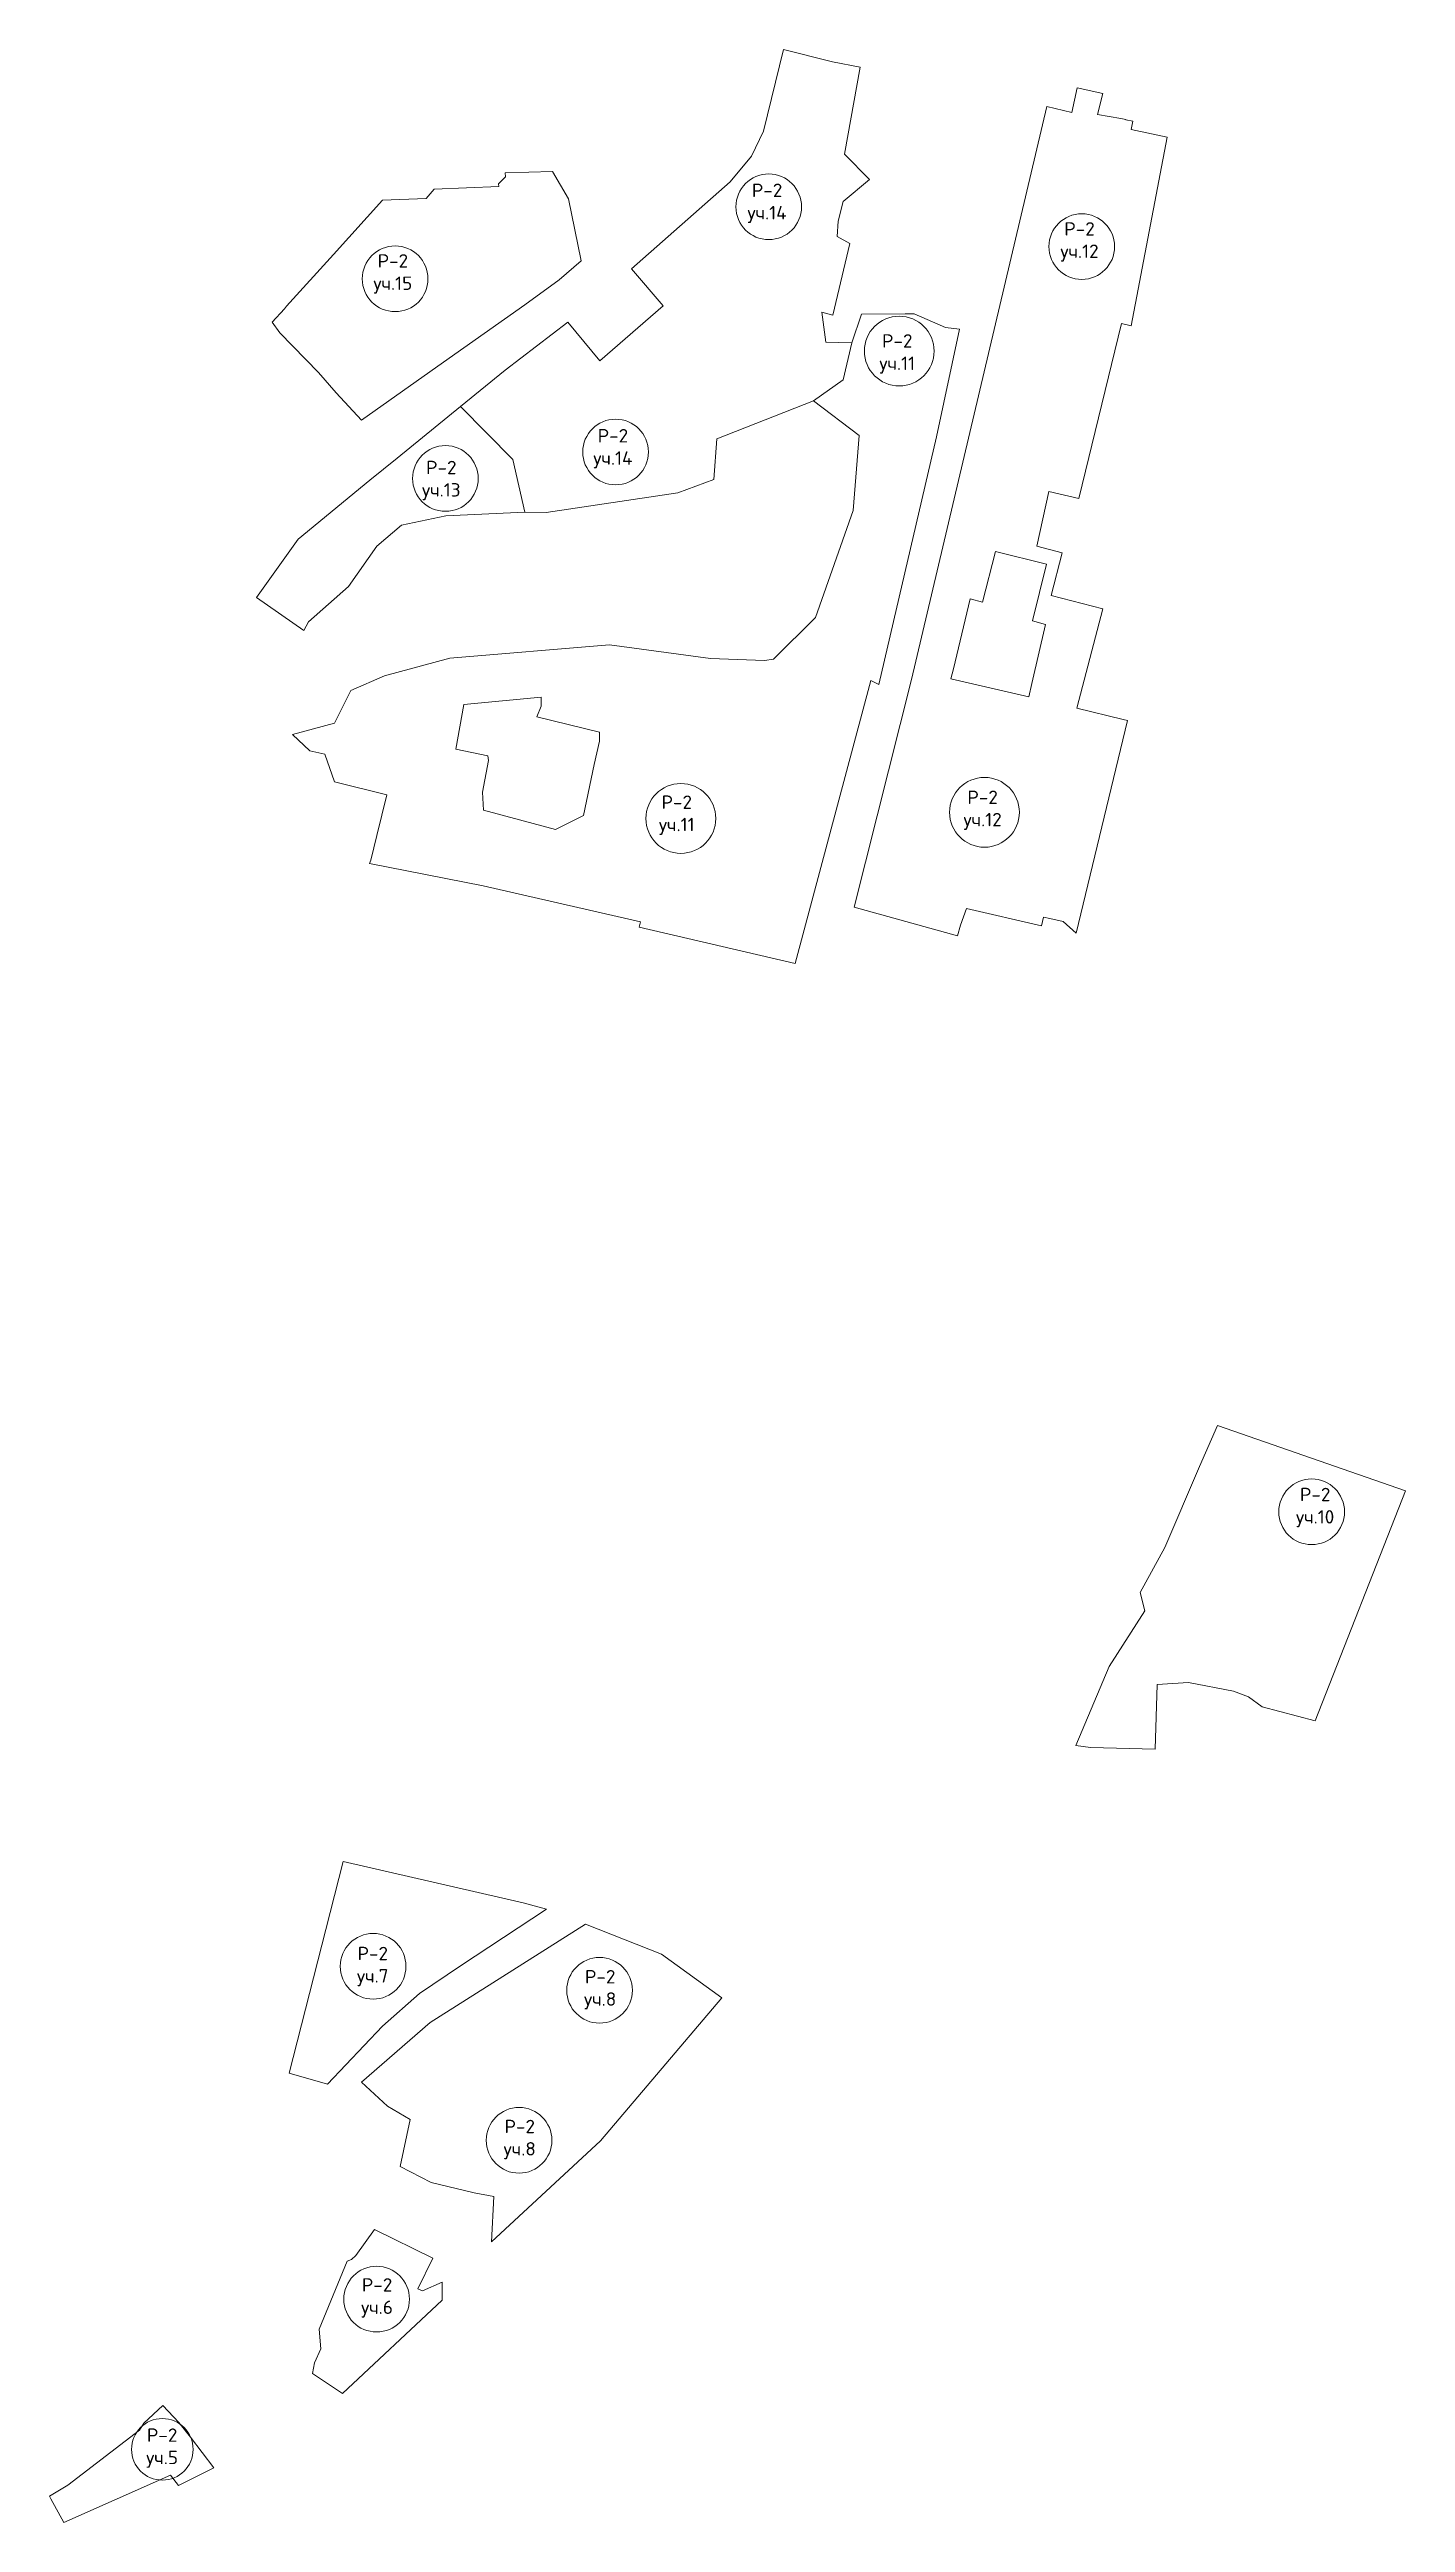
# Model space of a CAD drawing. Extents: x 1393221 to 1399622, y 357729 to 360833.
# Drawn here: x 1394180 to 1394841, y 358566 to 359771 of the extents above; entities that cross this region are included whole.
import ezdxf

# ---------------------------------------------------------------- set-up
doc = ezdxf.new("R2010")
doc.units = 0
doc.header["$MEASUREMENT"] = 0
doc.layers.add('Р-2', color=140, linetype='Continuous')
doc.styles.get("Standard").update_dxf_attribs({"font": 'simplex.shx'})

msp = doc.modelspace()

# ---------------------------------------------------------------- texts
at = {"layer": 'Р-2', "char_height": 6.53, "width": 6.533, "attachment_point": 2}
for s, insert in [('Р-2\\Pуч.14', (1394529.8, 359705.4)), ('Р-2\\Pуч.12', (1394682, 359686.6)), ('Р-2\\Pуч.15', (1394347.5, 359671)), ('Р-2\\Pуч.11', (1394593.2, 359632)), ('Р-2\\Pуч.14', (1394454.7, 359585.8)), ('Р-2\\Pуч.13', (1394371.1, 359570.3)), ('Р-2\\Pуч.11', (1394485.8, 359407.2)), ('Р-2\\Pуч.12', (1394634.8, 359409.6)), ('Р-2\\Pуч.10', (1394796.8, 359069.8)), ('Р-2\\Pуч.7', (1394337.7, 358846.1)), ('Р-2\\Pуч.8', (1394448.5, 358834.8)), ('Р-2\\Pуч.8', (1394409.3, 358761.8)), ('Р-2\\Pуч.6', (1394339.8, 358684.6)), ('Р-2\\Pуч.5', (1394235.1, 358611.4))]:
    msp.add_mtext(s, dxfattribs=dict(at, insert=insert))

# ---------------------------------------------------------------- linework, layer by layer
at = {"layer": 'Р-2', "lineweight": 20}
for points in [[(1394411.8, 359545.2), (1394422.2, 359545.1), (1394486.3, 359554.7), (1394503.9, 359561.2), (1394505.3, 359581), (1394552.4, 359599.6), (1394566.9, 359609.8), (1394571.1, 359627.8), (1394558.5, 359628.1), (1394556.5, 359642.7), (1394561.9, 359641.3), (1394570.1, 359676.2), (1394564, 359679.6), (1394564.5, 359687.1), (1394566.9, 359696.6), (1394579.7, 359707.4), (1394567.6, 359719.8), (1394575.2, 359762.1), (1394561.6, 359764.8), (1394537.8, 359770.8), (1394528, 359730.9), (1394522.2, 359718.7), (1394511.8, 359706.3), (1394463.8, 359663.8), (1394479.2, 359645.9), (1394448.3, 359619), (1394432.8, 359637.8), (1394402.2, 359614.5), (1394380.4, 359596.7), (1394405.9, 359571), (1394411.8, 359545.2)], [(1394666.1, 359743), (1394600.2, 359463.8), (1394572.2, 359352.8), (1394622.6, 359338.8), (1394624, 359344), (1394627, 359352.1), (1394663.5, 359343.6), (1394664.5, 359347.9), (1394667.5, 359347.3), (1394674.1, 359345.8), (1394680.3, 359340.1), (1394705.4, 359443.8), (1394703.3, 359444.3), (1394680.7, 359449.8), (1394693.4, 359498.1), (1394668.2, 359504.6), (1394673.6, 359525.5), (1394661.2, 359528.7), (1394667.1, 359555.4), (1394681.7, 359552), (1394702.5, 359637.2), (1394707.2, 359636.1), (1394724.7, 359728), (1394707.2, 359731.8), (1394708, 359735.8), (1394704.6, 359736.5), (1394704.5, 359736.6), (1394702.1, 359737.2), (1394690.8, 359739), (1394693.3, 359749.3), (1394680.9, 359752.1), (1394678.2, 359740.1), (1394666.1, 359743)], [(1394332.3, 359590.1), (1394372.1, 359618.4), (1394411.8, 359646.4), (1394428.6, 359658.5), (1394439.2, 359667.7), (1394433, 359698), (1394425.3, 359711.3), (1394402.2, 359710.6), (1394402.3, 359708.7), (1394399, 359705.3), (1394399.1, 359704), (1394367.6, 359702.7), (1394363.7, 359698.1), (1394342.5, 359697.3), (1394318.6, 359670.8), (1394295.7, 359645.7), (1394294.7, 359644.4), (1394288.7, 359637.8), (1394292.5, 359632.6), (1394311.3, 359613.3), (1394319.9, 359603.4), (1394332.3, 359590.1)], [(1394391.5, 359363.2), (1394468.1, 359345.6), (1394467.5, 359343.1), (1394543.5, 359325.3), (1394580.4, 359463.2), (1394584.3, 359461.3), (1394612.4, 359582), (1394623.5, 359634.5), (1394616.7, 359635.3), (1394601.5, 359642), (1394597.1, 359641.9), (1394575.8, 359641.7), (1394571.1, 359627.8), (1394566.9, 359609.8), (1394552.4, 359599.6), (1394574.7, 359582.6), (1394571.8, 359546.1), (1394553.4, 359493.9), (1394532.9, 359473.7), (1394528.5, 359473), (1394502.3, 359473.9), (1394453, 359480.7), (1394375.2, 359474.2), (1394343.5, 359465.5), (1394327, 359458.4), (1394319, 359442.5), (1394298.6, 359437), (1394307.1, 359428.9), (1394314.3, 359427.4), (1394319, 359413.8), (1394344.6, 359407.5), (1394339.7, 359387.7), (1394336.8, 359375.7), (1394336.2, 359374), (1394391.5, 359363.2)], [(1394304.1, 359487.6), (1394306.4, 359491.9), (1394325.9, 359509), (1394339.7, 359528.7), (1394351.7, 359538.9), (1394373.3, 359543.5), (1394411.8, 359545.2), (1394405.9, 359571), (1394380.4, 359596.7), (1394349.6, 359571.6), (1394336.3, 359560.8), (1394301.3, 359532.2), (1394281, 359503.7), (1394304.1, 359487.6)], [(1394628.8, 359503), (1394634.7, 359501.4), (1394641.1, 359526.1), (1394666, 359520), (1394659.1, 359492.4), (1394665.5, 359490.6), (1394658.8, 359461.8), (1394657.3, 359455.2), (1394619.4, 359464), (1394620.7, 359468.9), (1394628.8, 359503)], [(1394445.5, 359422.3), (1394448.1, 359433.7), (1394448.2, 359438), (1394417.7, 359445.5), (1394419.8, 359450.7), (1394419.8, 359455.1), (1394382.1, 359451.5), (1394378.2, 359429.7), (1394393.7, 359426.5), (1394394.1, 359424.3), (1394391.2, 359408.9), (1394391.6, 359400.1), (1394426.7, 359390.7), (1394440.4, 359397.5), (1394445.5, 359422.3)], [(1394796.8, 358956.3), (1394840.8, 359068.4), (1394749.3, 359100.1), (1394740.4, 359080.2), (1394723.6, 359040.7), (1394711.5, 359018.8), (1394713.8, 359009.8), (1394696.4, 358982.7), (1394680.2, 358944.2), (1394687.3, 358943.2), (1394718.9, 358942.5), (1394719.8, 358974), (1394735.1, 358974.9), (1394757.1, 358970.7), (1394764.3, 358968), (1394771, 358963.1), (1394796.8, 358956.3)], [(1394323.3, 358887.7), (1394314.8, 358854.5), (1394297, 358784.6), (1394315.6, 358779.2), (1394342.4, 358807.4), (1394360.5, 358823.3), (1394380.4, 358836.8), (1394422.3, 358864.5), (1394411, 358867.5), (1394323.3, 358887.7)], [(1394441.3, 358857.1), (1394365.7, 358809.2), (1394332.3, 358780.1), (1394344.9, 358768.5), (1394355.9, 358761.9), (1394351.1, 358739.1), (1394366.1, 358731.3), (1394387.1, 358726.2), (1394396.7, 358724.4), (1394395.5, 358702.3), (1394448.6, 358751.5), (1394507.7, 358821.3), (1394478.3, 358842.6), (1394441.3, 358857.1)], [(1394322.9, 358628.4), (1394371.6, 358673.9), (1394371.6, 358682.6), (1394362, 358678.4), (1394359.6, 358679.5), (1394366.9, 358694.3), (1394338.6, 358708.4), (1394329.5, 358695.7), (1394327.3, 358693.7), (1394325.2, 358692.9), (1394311.6, 358659.8), (1394312.4, 358650.2), (1394309.4, 358643.3), (1394308.3, 358638.2), (1394322.9, 358628.4)], [(1394180.2, 358578.3), (1394180.9, 358577), (1394187.2, 358565.5), (1394239.2, 358588.6), (1394243.1, 358583.5), (1394260.3, 358592.2), (1394248.9, 358607.1), (1394243.3, 358614.2), (1394235.4, 358622.6), (1394226.2, 358613.9), (1394224.1, 358610.6), (1394189.1, 358583.7), (1394180.2, 358578.3)]]:
    msp.add_lwpolyline(points, dxfattribs=at)
at = {"layer": 'Р-2', "lineweight": 0}
for centre, radius in [((1394530.6, 359694.1), 16), ((1394683.1, 359674.7), 16), ((1394348.6, 359659), 16), ((1394594.2, 359623.8), 17), ((1394456, 359574.6), 16), ((1394373.1, 359561.7), 16), ((1394487.8, 359396), 17), ((1394635.7, 359399), 17), ((1394795.1, 359058.1), 16), ((1394337.9, 358836.6), 16), ((1394448.2, 358824.9), 16), ((1394409, 358751.8), 16), ((1394339.6, 358674.4), 16), ((1394235.2, 358601.2), 15)]:
    msp.add_circle(centre, radius, dxfattribs=at)

msp.set_redraw_order([(e.dxf.handle, doc.entitydb.next_handle()) for e in msp.query("TEXT MTEXT ATTDEF DIMENSION ARC_DIMENSION")])  # texts and dimensions are drawn at this point

doc.saveas('drawing.dxf')
